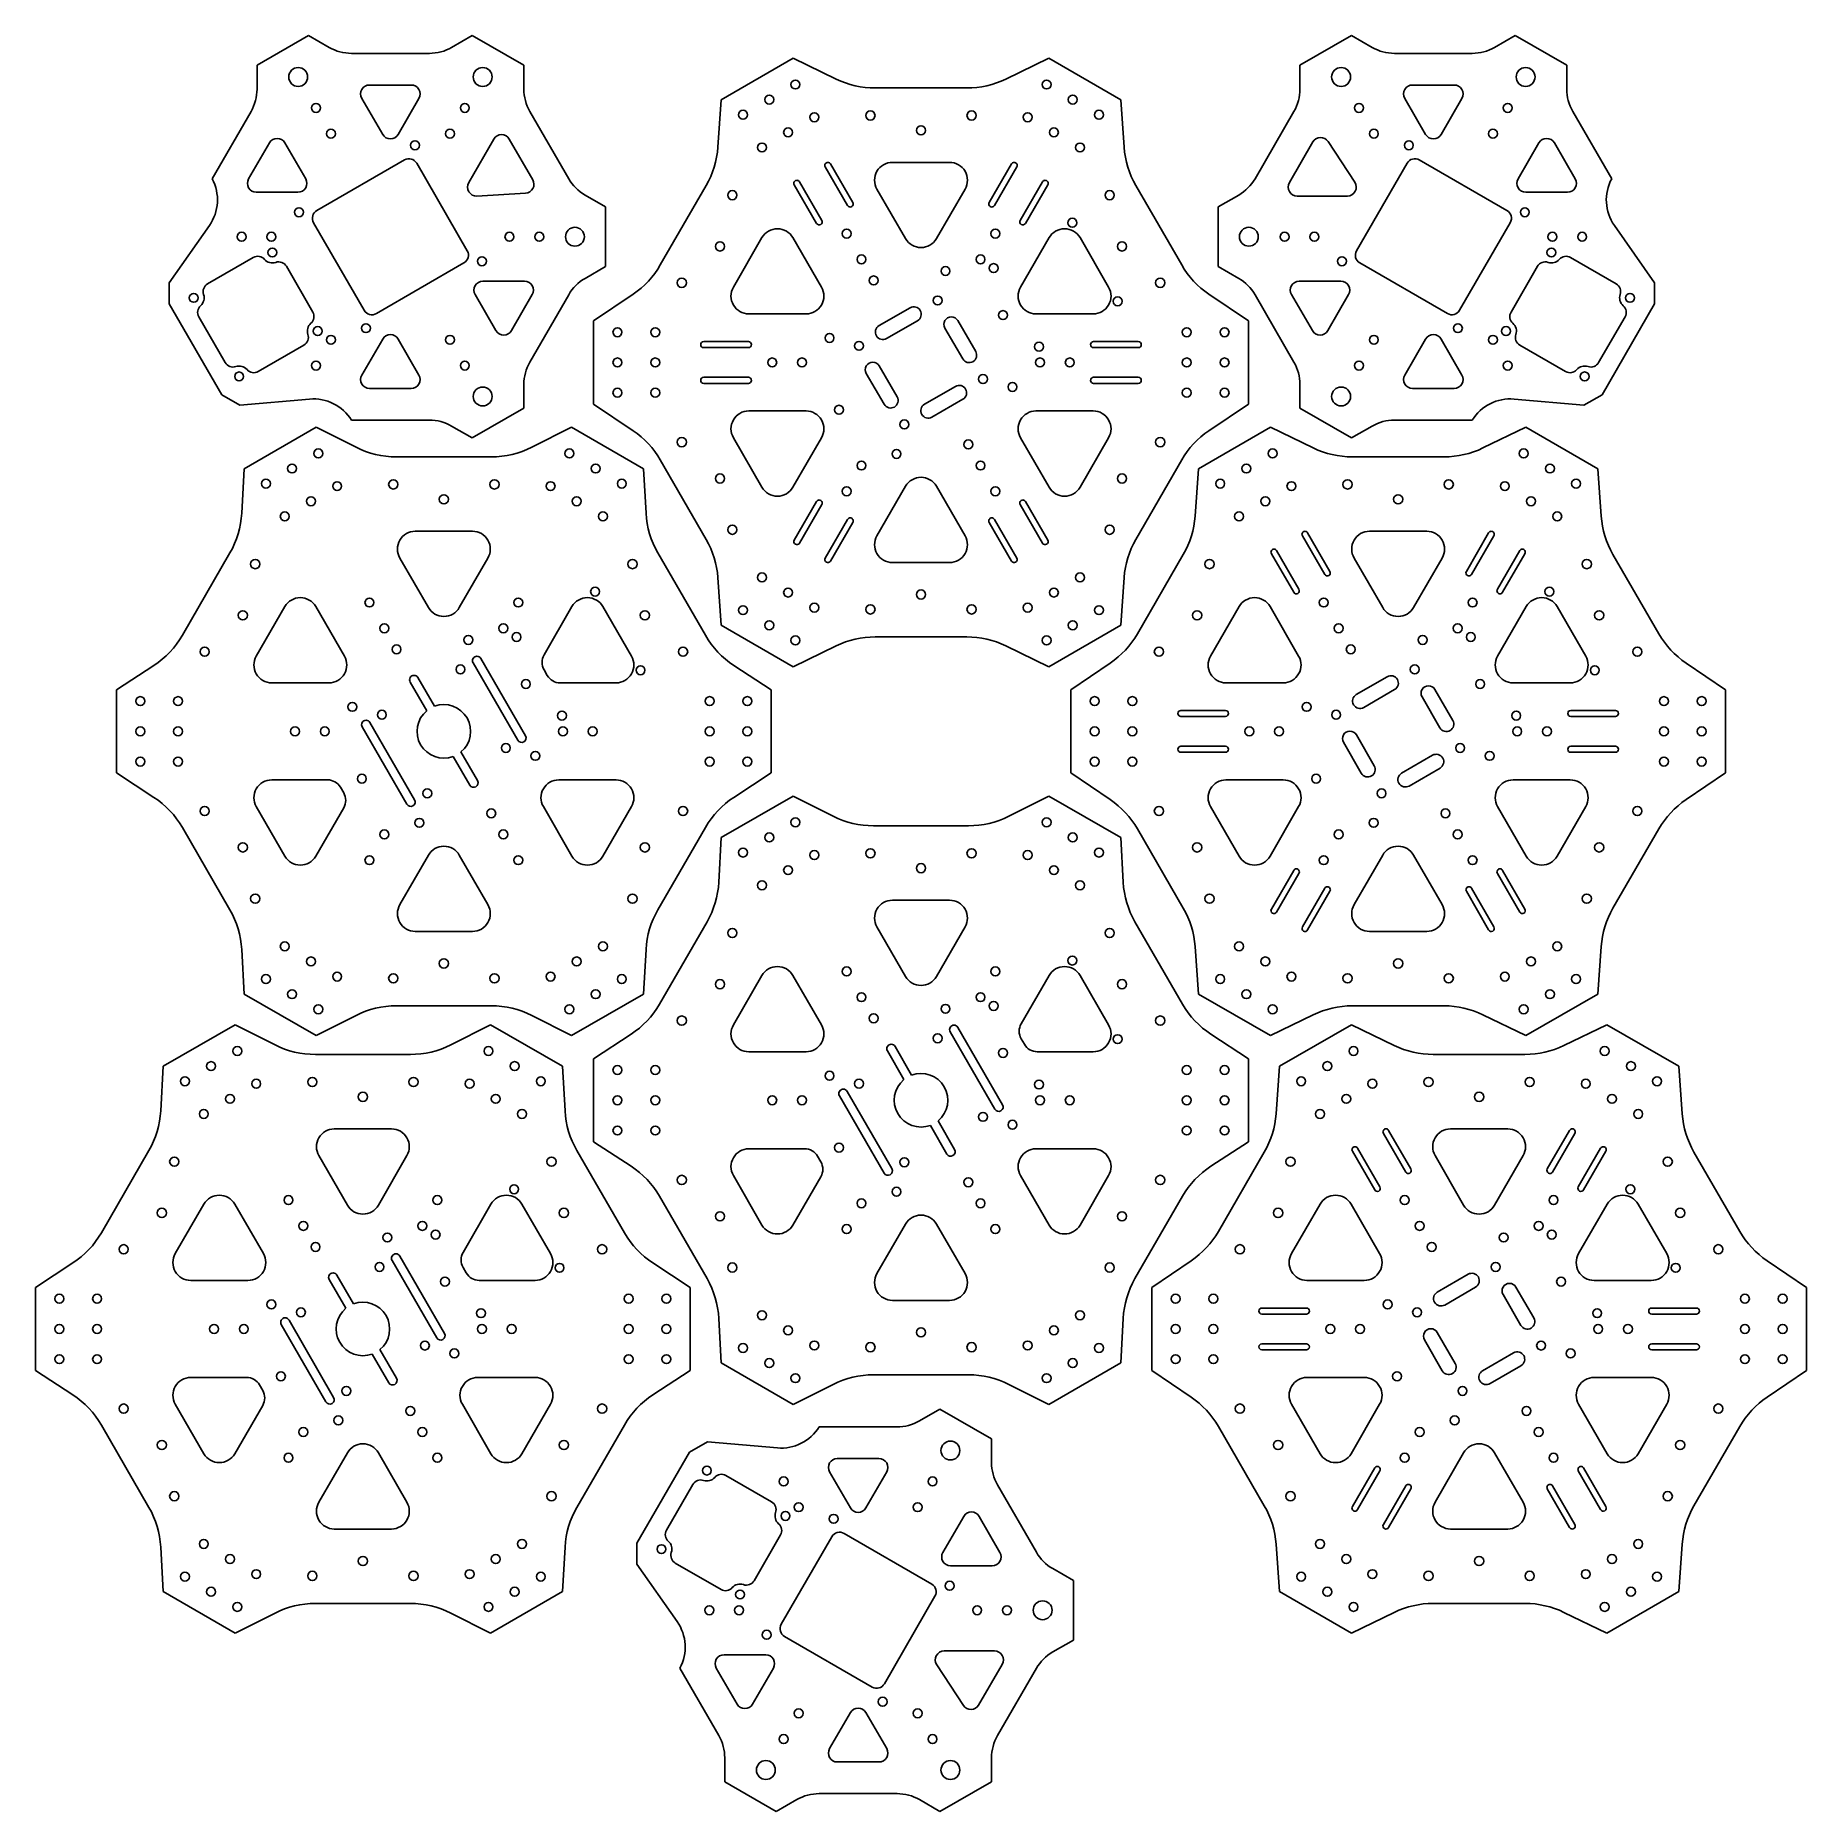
# Model space of a CAD drawing. Extents: x 8 to 603, y 6 to 603.
import ezdxf

# ---------------------------------------------------------------- set-up
doc = ezdxf.new("R2010")
doc.units = 0
doc.layers.add('1', color=7, linetype='CONTINUOUS')

msp = doc.modelspace()

# ---------------------------------------------------------------- linework, layer by layer
at = {"layer": '1', "color": 163, "linetype": 'CONTINUOUS'}
for p, q in [((99.917768, 603.25), (82.59726, 593.25)), ((99.917768, 603.25), (106.848637, 599.254621)), ((147.986899, 599.254621), (154.917768, 603.25)), ((172.238276, 593.25), (154.917768, 603.25)), ((450.376252, 603.25), (433.055744, 593.25)), ((450.376252, 603.25), (457.307121, 599.254621)), ((498.445383, 599.254621), (505.376252, 603.25)), ((522.69676, 593.25), (505.376252, 603.25)), ((114.339973, 597.25), (140.495563, 597.25)), ((464.798457, 597.25), (490.954047, 597.25)), ((82.591925, 585.250002), (82.59726, 593.25)), ((172.238276, 593.25), (172.24361, 585.250002)), ((238.607438, 581.645962), (262.804188, 595.615962)), ((277.197645, 588.62823), (262.804188, 595.615962)), ((348.607438, 595.615962), (334.213981, 588.62823)), ((348.607438, 595.615962), (372.804188, 581.645962)), ((433.05041, 585.250002), (433.055744, 593.25)), ((522.69676, 593.25), (522.702095, 585.250002)), ((134.417768, 586.618603), (120.417768, 586.618603)), ((321.111984, 585.615962), (290.299642, 585.615962)), ((470.876252, 586.618603), (484.876252, 586.618603)), ((117.819692, 582.118603), (124.819692, 569.994247)), ((130.015844, 569.994247), (137.015844, 582.118603)), ((238.607438, 581.645962), (237.462263, 565.686997)), ((373.949363, 565.686997), (372.804188, 581.645962)), ((475.278176, 569.994247), (468.278176, 582.118603)), ((487.474328, 582.118603), (480.474328, 569.994247)), ((67.504515, 555.108599), (80.58231, 577.760004)), ((174.253226, 577.760004), (187.331021, 555.108599)), ((417.962999, 555.108599), (431.040794, 577.760004)), ((524.71171, 577.760004), (537.789505, 555.108599)), ((79.750472, 555.056425), (86.750472, 567.180781)), ((91.946625, 567.180781), (98.946625, 555.056425)), ((153.723849, 553.806427), (162.167221, 568.430777)), ((167.363376, 568.430781), (175.252668, 554.766125)), ((429.487269, 553.806425), (437.376562, 567.471081)), ((442.480255, 567.620895), (451.477709, 553.956245)), ((513.347395, 567.180781), (506.347395, 555.056425)), ((525.543548, 555.056425), (518.543548, 567.180781)), ((132.1402, 561.439111), (102.695336, 544.439111)), ((502.598684, 544.439111), (473.15382, 561.439111)), ((153.238276, 530.896171), (136.238276, 560.341035)), ((281.02794, 546.111498), (273.52794, 559.101879)), ((275.287704, 560.117879), (282.787704, 547.127498)), ((296.098118, 560.615962), (315.313508, 560.615962)), ((328.623922, 547.127498), (336.123922, 560.117879)), ((337.883686, 559.101879), (330.383686, 546.111498)), ((469.055744, 560.341035), (452.055744, 530.896171)), ((96.348548, 550.556425), (82.348548, 550.556425)), ((172.830565, 550.27129), (156.497904, 549.311591)), ((192.812742, 549.623222), (199.738276, 545.618603)), ((233.519965, 552.8342), (218.113794, 526.14993)), ((270.607922, 540.095498), (263.107922, 553.085879)), ((264.867686, 554.101879), (272.367686, 541.111498)), ((300.509661, 534.974946), (290.901965, 551.615962)), ((320.509661, 551.615962), (310.901965, 534.974946)), ((339.04394, 541.111498), (346.54394, 554.101879)), ((348.303704, 553.085879), (340.803704, 540.095498)), ((393.297832, 526.14993), (377.891661, 552.8342)), ((405.555744, 545.618603), (412.481279, 549.623222)), ((448.972094, 549.306425), (432.085349, 549.306425)), ((508.945472, 550.556425), (522.945472, 550.556425)), ((199.738276, 525.618603), (199.738276, 545.618603)), ((405.555744, 545.618603), (405.555744, 525.618603)), ((66.593648, 539.395738), (53.09726, 520.093517)), ((101.59726, 540.341035), (118.59726, 510.896171)), ((486.69676, 510.896171), (503.69676, 540.341035)), ((538.700372, 539.395738), (552.19676, 520.093517)), ((242.663667, 518.671557), (252.271362, 535.312573)), ((262.663667, 535.312573), (272.271362, 518.671557)), ((339.140264, 518.671557), (348.747959, 535.312573)), ((359.140264, 535.312573), (368.747959, 518.671557)), ((81.350733, 528.651697), (65.985148, 519.780372)), ((101.326035, 510.31081), (92.45471, 525.676395)), ((122.695336, 509.798095), (152.1402, 526.798095)), ((199.738276, 525.618603), (192.812742, 521.613984)), ((412.481279, 521.613984), (405.555744, 525.618603)), ((453.15382, 526.798095), (482.598684, 509.798095)), ((512.83931, 525.676395), (503.967985, 510.31081)), ((539.308872, 519.780372), (523.943287, 528.651697)), ((53.09726, 520.093517), (53.09726, 513.082704)), ((158.486987, 520.680781), (172.486987, 520.680781)), ((446.807033, 520.680781), (432.807033, 520.680781)), ((552.19676, 513.082704), (552.19676, 520.093517)), ((162.888911, 504.056425), (155.888911, 516.180781)), ((175.085063, 516.180781), (168.085063, 504.056425)), ((187.331021, 516.128607), (174.253226, 493.477202)), ((208.954095, 516.309401), (195.705813, 507.338168)), ((415.705813, 507.338168), (402.457531, 516.309401)), ((431.040794, 493.477202), (417.962999, 516.128607)), ((430.208957, 516.180781), (437.208957, 504.056425)), ((442.405109, 504.056425), (449.405109, 516.180781)), ((53.09726, 513.082704), (70.740853, 482.523104)), ((71.881171, 493.31081), (63.009846, 508.676395)), ((267.07521, 509.671557), (247.85982, 509.671557)), ((291.634661, 505.740119), (302.026965, 511.740119)), ((304.526965, 507.409992), (294.134661, 501.409992)), ((318.077764, 507.43932), (324.077764, 497.047015)), ((363.551806, 509.671557), (344.336416, 509.671557)), ((542.284174, 508.676395), (533.412849, 493.31081)), ((534.553167, 482.523104), (552.19676, 513.082704)), ((195.705813, 479.398168), (195.705813, 507.338168)), ((319.747637, 494.547015), (313.747637, 504.93932)), ((415.705813, 507.338168), (415.705813, 479.398168)), ((82.985148, 490.335509), (98.350733, 499.206833)), ((124.819692, 501.242958), (117.819692, 489.118603)), ((137.015844, 489.118603), (130.015844, 501.242958)), ((232.689813, 500.400168), (247.689813, 500.400168)), ((247.689813, 498.368168), (232.689813, 498.368168)), ((363.721813, 500.400168), (378.721813, 500.400168)), ((378.721813, 498.368168), (363.721813, 498.368168)), ((468.278176, 489.118603), (475.278176, 501.242958)), ((480.474328, 501.242958), (487.474328, 489.118603)), ((506.943287, 499.206833), (522.308872, 490.335509)), ((293.333862, 479.297015), (287.333862, 489.68932)), ((291.663989, 492.18932), (297.663989, 481.797015)), ((120.417768, 484.618603), (134.417768, 484.618603)), ((172.24361, 485.987204), (172.238276, 477.987206)), ((232.689813, 488.368168), (247.689813, 488.368168)), ((247.689813, 486.336168), (232.689813, 486.336168)), ((306.884661, 479.326344), (317.276965, 485.326344)), ((363.721813, 488.368168), (378.721813, 488.368168)), ((378.721813, 486.336168), (363.721813, 486.336168)), ((433.055744, 477.987206), (433.05041, 485.987204)), ((484.876252, 484.618603), (470.876252, 484.618603)), ((70.740853, 482.523104), (76.812395, 479.017698)), ((100.276803, 481.054802), (76.812395, 479.017698)), ((154.917768, 467.987206), (172.238276, 477.987206)), ((195.705813, 479.398168), (208.954095, 470.426934)), ((319.776965, 480.996217), (309.384661, 474.996217)), ((402.457531, 470.426934), (415.705813, 479.398168)), ((433.055744, 477.987206), (450.376252, 467.987206)), ((505.017217, 481.054802), (528.481625, 479.017698)), ((528.481625, 479.017698), (534.553167, 482.523104)), ((78.27389, 457.657206), (102.47064, 471.627206)), ((115.855805, 464.856876), (102.47064, 471.627206)), ((140.495563, 473.987206), (114.339973, 473.987206)), ((154.917768, 467.987206), (147.986899, 471.982585)), ((188.27389, 471.627206), (174.888725, 464.856876)), ((188.27389, 471.627206), (212.47064, 457.657206)), ((247.85982, 477.064779), (267.07521, 477.064779)), ((344.336416, 477.064779), (363.551806, 477.064779)), ((398.940986, 457.657206), (423.137736, 471.627206)), ((437.531193, 464.639474), (423.137736, 471.627206)), ((457.307121, 471.982585), (450.376252, 467.987206)), ((490.954047, 473.987206), (464.798457, 473.987206)), ((508.940986, 471.627206), (494.547529, 464.639474)), ((508.940986, 471.627206), (533.137736, 457.657206)), ((252.271362, 451.423763), (242.663667, 468.064779)), ((272.271362, 468.064779), (262.663667, 451.423763)), ((348.747959, 451.423763), (339.140264, 468.064779)), ((368.747959, 468.064779), (359.140264, 451.423763)), ((161.348066, 461.627206), (129.396464, 461.627206)), ((218.113794, 460.586406), (233.519965, 433.902135)), ((377.891661, 433.902135), (393.297832, 460.586406)), ((481.445532, 461.627206), (450.63319, 461.627206)), ((78.27389, 457.657206), (77.444585, 442.680148)), ((213.299945, 442.680148), (212.47064, 457.657206)), ((398.940986, 457.657206), (397.795811, 441.69824)), ((534.282911, 441.69824), (533.137736, 457.657206)), ((290.901965, 435.120373), (300.509661, 451.76139)), ((310.901965, 451.76139), (320.509661, 435.120373)), ((263.107922, 433.650457), (270.607922, 446.640838)), ((272.367686, 445.624838), (264.867686, 432.634457)), ((346.54394, 432.634457), (339.04394, 445.624838)), ((340.803704, 446.640838), (348.303704, 433.650457)), ((135.76457, 436.627206), (154.97996, 436.627206)), ((273.52794, 427.634457), (281.02794, 440.624838)), ((282.787704, 439.608838), (275.287704, 426.618457)), ((336.123922, 426.618457), (328.623922, 439.608838)), ((330.383686, 440.624838), (337.883686, 427.634457)), ((435.621252, 436.129122), (443.121252, 423.138741)), ((456.431666, 436.627206), (475.647056, 436.627206)), ((488.95747, 423.138741), (496.45747, 436.129122)), ((425.201234, 430.113122), (432.701234, 417.122741)), ((441.361488, 422.122741), (433.861488, 435.113122)), ((498.217234, 435.113122), (490.717234, 422.122741)), ((499.377488, 417.122741), (506.877488, 430.113122)), ((73.471232, 429.338758), (57.495431, 401.667859)), ((140.176113, 410.986189), (130.568418, 427.627206)), ((160.176113, 427.627206), (150.568418, 410.986189)), ((233.249099, 401.667859), (217.273298, 429.338758)), ((315.313508, 426.120373), (296.098118, 426.120373)), ((393.853513, 428.845444), (378.447342, 402.161173)), ((430.94147, 416.106741), (423.44147, 429.097122)), ((460.843208, 410.986189), (451.235513, 427.627206)), ((480.843208, 427.627206), (471.235513, 410.986189)), ((508.637252, 429.097122), (501.137252, 416.106741)), ((553.63138, 402.161173), (538.225209, 428.845444)), ((237.462263, 421.049339), (238.607438, 405.090373)), ((372.804188, 405.090373), (373.949363, 421.049339)), ((82.330119, 394.6828), (91.937814, 411.323816)), ((102.330119, 411.323816), (111.937814, 394.6828)), ((179.033742, 395.076022), (188.414411, 411.323816)), ((198.806716, 411.323816), (208.414411, 394.6828)), ((402.997215, 394.6828), (412.60491, 411.323816)), ((422.997215, 411.323816), (432.60491, 394.6828)), ((499.473812, 394.6828), (509.081507, 411.323816)), ((519.473812, 411.323816), (529.081507, 394.6828)), ((262.804188, 391.120373), (238.607438, 405.090373)), ((290.299642, 401.120373), (321.111984, 401.120373)), ((372.804188, 405.090373), (348.607438, 391.120373)), ((262.804188, 391.120373), (277.197645, 398.108105)), ((334.213981, 398.108105), (348.607438, 391.120373)), ((47.928125, 391.556139), (35.372265, 383.349411)), ((170.192773, 366.38903), (155.192773, 392.369792)), ((157.790849, 393.869792), (172.790849, 367.88903)), ((179.033742, 390.076022), (180.126795, 388.1828)), ((255.372265, 383.349411), (242.816405, 391.556139)), ((369.287643, 392.320645), (356.039361, 383.349411)), ((576.039361, 383.349411), (562.791079, 392.320645)), ((35.372265, 355.409411), (35.372265, 383.349411)), ((106.741662, 385.6828), (87.526272, 385.6828)), ((139.636167, 376.314624), (134.073227, 385.949919)), ((136.671303, 387.449919), (142.234243, 377.814624)), ((203.218259, 385.6828), (184.456922, 385.6828)), ((255.372265, 383.349411), (255.372265, 355.409411)), ((356.039361, 355.409411), (356.039361, 383.349411)), ((427.408758, 385.6828), (408.193367, 385.6828)), ((451.968208, 381.751362), (462.360513, 387.751362)), ((464.860513, 383.421235), (454.468208, 377.421235)), ((478.411312, 383.450564), (484.411312, 373.058259)), ((523.885354, 385.6828), (504.669964, 385.6828)), ((576.039361, 383.349411), (576.039361, 355.409411)), ((393.023361, 376.411411), (408.023361, 376.411411)), ((480.081185, 370.558259), (474.081185, 380.950564)), ((524.055361, 376.411411), (539.055361, 376.411411)), ((132.953681, 344.88903), (117.953681, 370.869792)), ((120.551757, 372.369792), (135.551757, 346.38903)), ((408.023361, 374.379411), (393.023361, 374.379411)), ((539.055361, 374.379411), (524.055361, 374.379411)), ((393.023361, 364.379411), (408.023361, 364.379411)), ((453.66741, 355.308259), (447.66741, 365.700564)), ((451.997537, 368.200564), (457.997537, 357.808259)), ((524.055361, 364.379411), (539.055361, 364.379411)), ((154.073227, 351.308903), (148.510287, 360.944198)), ((151.108363, 362.444198), (156.671303, 352.808903)), ((408.023361, 362.347411), (393.023361, 362.347411)), ((467.218208, 355.337587), (477.610513, 361.337587)), ((539.055361, 362.347411), (524.055361, 362.347411)), ((35.372265, 355.409411), (47.928125, 347.202683)), ((87.526272, 353.076022), (106.287609, 353.076022)), ((184.002868, 353.076022), (203.218259, 353.076022)), ((242.816405, 347.202683), (255.372265, 355.409411)), ((356.039361, 355.409411), (369.287643, 346.438178)), ((408.193367, 353.076022), (427.408758, 353.076022)), ((480.110513, 357.00746), (469.718208, 351.00746)), ((504.669964, 353.076022), (523.885354, 353.076022)), ((562.791079, 346.438178), (576.039361, 355.409411)), ((110.617736, 350.576022), (111.710788, 348.6828)), ((238.607438, 333.668449), (262.804188, 347.638449)), ((276.189353, 340.868119), (262.804188, 347.638449)), ((348.607438, 347.638449), (335.222273, 340.868119)), ((348.607438, 347.638449), (372.804188, 333.668449)), ((91.937814, 327.435006), (82.330119, 344.076022)), ((111.710788, 343.6828), (102.330119, 327.435006)), ((188.414411, 327.435006), (178.806716, 344.076022)), ((208.414411, 344.076022), (198.806716, 327.435006)), ((412.60491, 327.435006), (402.997215, 344.076022)), ((432.60491, 344.076022), (422.997215, 327.435006)), ((509.081507, 327.435006), (499.473812, 344.076022)), ((529.081507, 344.076022), (519.473812, 327.435006)), ((57.495431, 337.090964), (73.471232, 309.420064)), ((217.273298, 309.420064), (233.249099, 337.090964)), ((321.681614, 337.638449), (289.730012, 337.638449)), ((378.447342, 336.597649), (393.853513, 309.913379)), ((538.225209, 309.913379), (553.63138, 336.597649)), ((238.607438, 333.668449), (237.778133, 318.691391)), ((373.633493, 318.691391), (372.804188, 333.668449)), ((130.568418, 311.131617), (140.176113, 327.772633)), ((150.568418, 327.772633), (160.176113, 311.131617)), ((423.44147, 309.6617), (430.94147, 322.652081)), ((451.235513, 311.131617), (460.843208, 327.772633)), ((471.235513, 327.772633), (480.843208, 311.131617)), ((501.137252, 322.652081), (508.637252, 309.6617)), ((432.701234, 321.636081), (425.201234, 308.6457)), ((433.861488, 303.6457), (441.361488, 316.636081)), ((490.717234, 316.636081), (498.217234, 303.6457)), ((506.877488, 308.6457), (499.377488, 321.636081)), ((296.098118, 312.638449), (315.313508, 312.638449)), ((443.121252, 315.620081), (435.621252, 302.6297)), ((496.45747, 302.6297), (488.95747, 315.620081)), ((233.80478, 305.350001), (217.828979, 277.679102)), ((393.582647, 277.679102), (377.606846, 305.350001)), ((154.97996, 302.131617), (135.76457, 302.131617)), ((300.509661, 286.997433), (290.901965, 303.638449)), ((320.509661, 303.638449), (310.901965, 286.997433)), ((475.647056, 302.131617), (456.431666, 302.131617)), ((77.444585, 296.078674), (78.27389, 281.101617)), ((212.47064, 281.101617), (213.299945, 296.078674)), ((397.795811, 297.060582), (398.940986, 281.101617)), ((533.137736, 281.101617), (534.282911, 297.060582)), ((242.663667, 270.694044), (252.271362, 287.33506)), ((262.663667, 287.33506), (272.271362, 270.694044)), ((339.36729, 271.087265), (348.747959, 287.33506)), ((359.140264, 287.33506), (368.747959, 270.694044)), ((102.47064, 267.131617), (78.27389, 281.101617)), ((212.47064, 281.101617), (188.27389, 267.131617)), ((423.137736, 267.131617), (398.940986, 281.101617)), ((533.137736, 281.101617), (508.940986, 267.131617)), ((129.396464, 277.131617), (161.348066, 277.131617)), ((450.63319, 277.131617), (481.445532, 277.131617)), ((51.063251, 256.809902), (75.260001, 270.779902)), ((88.645166, 264.009572), (75.260001, 270.779902)), ((102.47064, 267.131617), (115.855805, 273.901946)), ((161.063251, 270.779902), (147.678086, 264.009572)), ((161.063251, 270.779902), (185.260001, 256.809902)), ((174.888725, 273.901946), (188.27389, 267.131617)), ((318.124397, 269.881036), (333.124397, 243.900273)), ((423.137736, 267.131617), (437.531193, 274.119349)), ((426.151625, 256.809902), (450.348375, 270.779902)), ((464.741832, 263.79217), (450.348375, 270.779902)), ((494.547529, 274.119349), (508.940986, 267.131617)), ((536.151625, 270.779902), (521.758168, 263.79217)), ((536.151625, 270.779902), (560.348375, 256.809902)), ((208.261673, 267.567382), (195.705813, 259.360655)), ((297.004851, 263.461163), (302.567791, 253.825868)), ((330.526321, 242.400273), (315.526321, 268.381036)), ((339.36729, 266.087265), (340.460342, 264.194044)), ((415.705813, 259.360655), (403.149953, 267.567382)), ((51.063251, 256.809902), (50.233946, 241.832844)), ((134.137427, 260.779902), (102.185825, 260.779902)), ((186.089306, 241.832844), (185.260001, 256.809902)), ((195.705813, 231.420655), (195.705813, 259.360655)), ((267.07521, 261.694044), (247.85982, 261.694044)), ((299.969715, 252.325868), (294.406775, 261.961163)), ((363.551806, 261.694044), (344.790469, 261.694044)), ((415.705813, 259.360655), (415.705813, 231.420655)), ((426.151625, 256.809902), (425.00645, 240.850936)), ((508.656171, 260.779902), (477.843829, 260.779902)), ((561.49355, 240.850936), (560.348375, 256.809902)), ((293.287229, 220.900273), (278.287229, 246.881036)), ((280.885305, 248.381036), (295.885305, 222.400273)), ((108.553931, 235.779902), (127.769321, 235.779902)), ((314.406775, 227.320146), (308.843835, 236.955441)), ((311.441911, 238.455441), (317.004851, 228.820146)), ((468.572127, 221.275437), (461.072127, 234.265818)), ((462.831891, 235.281818), (470.331891, 222.291437)), ((483.642305, 235.779902), (502.857695, 235.779902)), ((516.168109, 222.291437), (523.668109, 235.281818)), ((525.427873, 234.265818), (517.927873, 221.275437)), ((46.260593, 228.491454), (30.284792, 200.820555)), ((206.03846, 200.820555), (190.062659, 228.491454)), ((195.705813, 231.420655), (208.261673, 223.213927)), ((247.85982, 229.087265), (266.621156, 229.087265)), ((344.336416, 229.087265), (363.551806, 229.087265)), ((403.149953, 223.213927), (415.705813, 231.420655)), ((421.064152, 227.99814), (405.657981, 201.313869)), ((458.152109, 215.259437), (450.652109, 228.249818)), ((452.411873, 229.265818), (459.911873, 216.275437)), ((526.588127, 216.275437), (534.088127, 229.265818)), ((535.847891, 228.249818), (528.347891, 215.259437)), ((580.842019, 201.313869), (565.435848, 227.99814)), ((112.965474, 210.138886), (103.357778, 226.779902)), ((132.965474, 226.779902), (123.357778, 210.138886)), ((270.951284, 226.587265), (272.044336, 224.694044)), ((488.053848, 210.138886), (478.446152, 226.779902)), ((508.053848, 226.779902), (498.446152, 210.138886)), ((252.271362, 203.446249), (242.663667, 220.087265)), ((272.044336, 219.694044), (262.663667, 203.446249)), ((348.747959, 203.446249), (339.140264, 220.087265)), ((368.747959, 220.087265), (359.140264, 203.446249)), ((55.11948, 193.835496), (64.727175, 210.476513)), ((75.11948, 210.476513), (84.727175, 193.835496)), ((151.823103, 194.228718), (161.203772, 210.476513)), ((171.596077, 210.476513), (181.203772, 193.835496)), ((217.828979, 213.102207), (233.80478, 185.431308)), ((377.606846, 185.431308), (393.582647, 213.102207)), ((430.207854, 193.835496), (439.815549, 210.476513)), ((450.207854, 210.476513), (459.815549, 193.835496)), ((526.684451, 193.835496), (536.292146, 210.476513)), ((546.684451, 210.476513), (556.292146, 193.835496)), ((290.901965, 187.14286), (300.509661, 203.783876)), ((310.901965, 203.783876), (320.509661, 187.14286)), ((142.982134, 165.541726), (127.982134, 191.522488)), ((130.58021, 193.022488), (145.58021, 167.041726)), ((396.498282, 191.473341), (383.25, 182.502107)), ((603.25, 182.502107), (590.001718, 191.473341)), ((20.717486, 190.708835), (8.161626, 182.502107)), ((112.425528, 175.46732), (106.862588, 185.102615)), ((109.460664, 186.602615), (115.023604, 176.96732)), ((151.823103, 189.228718), (152.916155, 187.335496)), ((228.161626, 182.502107), (215.605766, 190.708835)), ((479.178848, 180.904058), (489.571152, 186.904058)), ((8.161626, 154.562107), (8.161626, 182.502107)), ((79.531023, 184.835496), (60.315633, 184.835496)), ((176.007619, 184.835496), (157.246282, 184.835496)), ((228.161626, 182.502107), (228.161626, 154.562107)), ((383.25, 154.562107), (383.25, 182.502107)), ((454.619397, 184.835496), (435.404007, 184.835496)), ((492.071152, 182.573931), (481.678848, 176.573931)), ((507.291824, 169.710955), (501.291824, 180.10326)), ((505.621951, 182.60326), (511.621951, 172.210955)), ((551.095993, 184.835496), (531.880603, 184.835496)), ((603.25, 182.502107), (603.25, 154.562107)), ((315.313508, 178.14286), (296.098118, 178.14286)), ((420.234, 175.564107), (435.234, 175.564107)), ((435.234, 173.532107), (420.234, 173.532107)), ((551.266, 175.564107), (566.266, 175.564107)), ((566.266, 173.532107), (551.266, 173.532107)), ((105.743042, 144.041726), (90.743042, 170.022488)), ((93.341118, 171.522488), (108.341118, 145.541726)), ((237.778133, 172.089918), (238.607438, 157.11286)), ((372.804188, 157.11286), (373.633493, 172.089918)), ((479.208176, 167.35326), (485.208176, 156.960955)), ((123.897724, 161.596894), (129.460664, 151.961599)), ((420.234, 163.532107), (435.234, 163.532107)), ((435.234, 161.500107), (420.234, 161.500107)), ((480.878049, 154.460955), (474.878049, 164.85326)), ((551.266, 163.532107), (566.266, 163.532107)), ((566.266, 161.500107), (551.266, 161.500107)), ((126.862588, 150.461599), (121.299648, 160.096894)), ((262.804188, 143.14286), (238.607438, 157.11286)), ((372.804188, 157.11286), (348.607438, 143.14286)), ((494.428848, 154.490283), (504.821152, 160.490283)), ((507.321152, 156.160156), (496.928848, 150.160156)), ((8.161626, 154.562107), (20.717486, 146.355379)), ((60.315633, 152.228718), (79.076969, 152.228718)), ((83.407096, 149.728718), (84.500149, 147.835496)), ((156.792229, 152.228718), (176.007619, 152.228718)), ((215.605766, 146.355379), (228.161626, 154.562107)), ((262.804188, 143.14286), (276.189353, 149.91319)), ((289.730012, 153.14286), (321.681614, 153.14286)), ((335.222273, 149.91319), (348.607438, 143.14286)), ((383.25, 154.562107), (396.498282, 145.590874)), ((435.404007, 152.228718), (454.619397, 152.228718)), ((531.880603, 152.228718), (551.095993, 152.228718)), ((590.001718, 145.590874), (603.25, 154.562107)), ((64.727175, 126.587702), (55.11948, 143.228718)), ((84.500149, 142.835496), (75.11948, 126.587702)), ((161.203772, 126.587702), (151.596077, 143.228718)), ((181.203772, 143.228718), (171.596077, 126.587702)), ((305.150395, 137.617415), (312.081264, 141.612794)), ((329.401772, 131.612794), (312.081264, 141.612794)), ((439.815549, 126.587702), (430.207854, 143.228718)), ((459.815549, 143.228718), (450.207854, 126.587702)), ((536.292146, 126.587702), (526.684451, 143.228718)), ((556.292146, 143.228718), (546.684451, 126.587702)), ((30.284792, 136.24366), (46.260593, 108.57276)), ((190.062659, 108.57276), (206.03846, 136.24366)), ((271.503469, 135.612794), (297.659059, 135.612794)), ((329.401772, 131.612794), (329.407107, 123.612796)), ((405.657981, 135.750345), (421.064152, 109.066075)), ((565.435848, 109.066075), (580.842019, 135.750345)), ((103.357778, 110.284313), (112.965474, 126.925329)), ((123.357778, 126.925329), (132.965474, 110.284313)), ((227.90435, 127.076896), (210.260756, 96.517296)), ((233.975891, 130.582302), (227.90435, 127.076896)), ((257.4403, 128.545198), (233.975891, 130.582302)), ((478.446152, 110.284313), (488.053848, 126.925329)), ((498.446152, 126.925329), (508.053848, 110.284313)), ((281.983188, 108.357042), (274.983188, 120.481397)), ((277.581264, 124.981397), (291.581264, 124.981397)), ((294.17934, 120.481397), (287.17934, 108.357042)), ((450.652109, 108.814396), (458.152109, 121.804777)), ((459.911873, 120.788777), (452.411873, 107.798396)), ((534.088127, 107.798396), (526.588127, 120.788777)), ((528.347891, 121.804777), (535.847891, 108.814396)), ((220.173343, 100.923605), (229.044667, 116.28919)), ((255.514229, 110.393167), (240.148644, 119.264491)), ((331.416722, 116.122798), (344.494517, 93.471393)), ((461.072127, 102.798396), (468.572127, 115.788777)), ((470.331891, 114.772777), (462.831891, 101.782396)), ((523.668109, 101.782396), (516.168109, 114.772777)), ((517.927873, 115.788777), (525.427873, 102.798396)), ((320.052407, 105.543575), (313.052407, 93.419219)), ((332.24856, 93.419219), (325.24856, 105.543575)), ((127.769321, 101.284313), (108.553931, 101.284313)), ((210.260756, 96.517296), (210.260756, 89.506483)), ((249.618206, 83.923605), (258.489531, 99.28919)), ((275.760756, 98.703829), (258.760756, 69.258965)), ((309.303696, 82.801905), (279.858832, 99.801905)), ((425.00645, 96.213278), (426.151625, 80.254313)), ((502.857695, 101.284313), (483.642305, 101.284313)), ((560.348375, 80.254313), (561.49355, 96.213278)), ((50.233946, 95.23137), (51.063251, 80.254313)), ((185.260001, 80.254313), (186.089306, 95.23137)), ((223.148644, 89.819628), (238.514229, 80.948303)), ((223.757144, 70.204262), (210.260756, 89.506483)), ((315.650484, 88.919219), (329.650484, 88.919219)), ((349.976238, 87.986016), (356.901772, 83.981397)), ((356.901772, 63.981397), (356.901772, 83.981397)), ((75.260001, 66.284313), (51.063251, 80.254313)), ((185.260001, 80.254313), (161.063251, 66.284313)), ((293.401772, 49.258965), (310.401772, 78.703829)), ((450.348375, 66.284313), (426.151625, 80.254313)), ((560.348375, 80.254313), (536.151625, 66.284313)), ((75.260001, 66.284313), (88.645166, 73.054642)), ((102.185825, 76.284313), (134.137427, 76.284313)), ((147.678086, 73.054642), (161.063251, 66.284313)), ((450.348375, 66.284313), (464.741832, 73.272045)), ((477.843829, 76.284313), (508.656171, 76.284313)), ((521.758168, 73.272045), (536.151625, 66.284313)), ((259.858832, 65.160889), (289.303696, 48.160889)), ((313.485423, 60.293575), (330.372167, 60.293575)), ((356.901772, 63.981397), (349.976238, 59.976778)), ((237.745806, 31.839996), (224.668011, 54.491401)), ((236.913969, 54.543575), (243.913969, 42.419219)), ((253.512045, 59.043575), (239.512045, 59.043575)), ((249.110121, 42.419219), (256.110121, 54.543575)), ((319.977262, 41.979105), (310.979807, 55.643755)), ((332.970248, 55.793575), (325.080955, 42.128919)), ((344.494517, 54.491401), (331.416722, 31.839996)), ((274.983188, 27.481397), (281.983188, 39.605753)), ((287.17934, 39.605753), (294.17934, 27.481397)), ((239.760756, 16.35), (239.755422, 24.349998)), ((329.407107, 24.349998), (329.401772, 16.35)), ((291.581264, 22.981397), (277.581264, 22.981397)), ((239.760756, 16.35), (257.081264, 6.35)), ((297.659059, 12.35), (271.503469, 12.35)), ((312.081264, 6.35), (329.401772, 16.35)), ((264.012133, 10.345379), (257.081264, 6.35)), ((312.081264, 6.35), (305.150395, 10.345379))]:
    msp.add_line(p, q, dxfattribs=at)
at = {"layer": '1', "color": 163, "linetype": 'CONTINUOUS', "extrusion": (0, 0, -1)}
for centre, radius in [((-96.417768, 589.312178), 3.175), ((-158.417768, 589.312178), 3.175), ((-446.876252, 589.312178), 3.175), ((-263.504631, 586.782759), 1.5), ((-347.906995, 586.782759), 1.5), ((-254.705813, 581.702759), 1.5), ((-356.705813, 581.702759), 1.5), ((-245.906995, 576.622759), 1.5), ((-269.854631, 575.784236), 1.5), ((-288.705813, 576.368168), 1.55), ((-322.705813, 576.368168), 1.55), ((-341.556995, 575.784236), 1.5), ((-365.504631, 576.622759), 1.5), ((-252.256995, 565.624236), 1.5), ((-261.055813, 570.704236), 1.5), ((-305.705813, 571.368168), 1.55), ((-350.355813, 570.704236), 1.5), ((-359.154631, 565.624236), 1.5), ((-242.325704, 549.5906), 1.55), ((-369.085922, 549.5906), 1.55), ((-189.417768, 535.618603), 3.175), ((-280.705813, 536.669438), 1.5), ((-330.705813, 536.669438), 1.5), ((-356.537528, 540.325055), 1.5), ((-415.876252, 535.618603), 3.175), ((-238.155831, 532.368168), 1.55), ((-373.255794, 532.368168), 1.55), ((-285.705813, 528.009184), 1.5), ((-313.941385, 524.103739), 1.5), ((-325.705813, 528.009184), 1.5), ((-330.123753, 525.075055), 1.5), ((-225.325704, 520.145736), 1.55), ((-289.79591, 520.924927), 1.5), ((-386.085922, 520.145736), 1.55), ((-61.336053, 515.07549), 1.5), ((-311.2877, 514.200055), 1.5), ((-371.787528, 513.91128), 1.5), ((-543.957967, 515.07549), 1.5), ((-333.262573, 509.27807), 1.5), ((-203.705813, 503.528168), 1.5), ((-216.405813, 503.528168), 1.5), ((-274.970241, 501.603739), 1.5), ((-395.005813, 503.528168), 1.5), ((-407.705813, 503.528168), 1.5), ((-284.873926, 498.950055), 1.5), ((-345.373753, 498.66128), 1.5), ((-76.586053, 488.661715), 1.5), ((-203.705813, 493.368168), 1.5), ((-216.405813, 493.368168), 1.5), ((-255.705813, 493.368168), 1.5), ((-265.705813, 493.368168), 1.5), ((-345.705813, 493.368168), 1.5), ((-355.705813, 493.368168), 1.5), ((-395.005813, 493.368168), 1.5), ((-407.705813, 493.368168), 1.5), ((-528.707967, 488.661715), 1.5), ((-203.705813, 483.208168), 1.5), ((-216.405813, 483.208168), 1.5), ((-326.5377, 487.78628), 1.5), ((-336.441385, 485.132596), 1.5), ((-395.005813, 483.208168), 1.5), ((-407.705813, 483.208168), 1.5), ((-446.876252, 481.925028), 3.175), ((-278.149053, 477.458265), 1.5), ((-300.123926, 472.53628), 1.5), ((-225.325704, 466.5906), 1.55), ((-321.615716, 465.811408), 1.5), ((-386.085922, 466.5906), 1.55), ((-103.171083, 462.794002), 1.5), ((-187.573447, 462.794002), 1.5), ((-285.705813, 458.727152), 1.5), ((-297.470241, 462.632596), 1.5), ((-325.705813, 458.727152), 1.5), ((-423.838179, 462.794002), 1.5), ((-508.240543, 462.794002), 1.5), ((-85.573447, 452.634002), 1.5), ((-94.372265, 457.714002), 1.5), ((-128.372265, 452.379411), 1.55), ((-162.372265, 452.379411), 1.55), ((-196.372265, 457.714002), 1.5), ((-205.171083, 452.634002), 1.5), ((-238.155831, 454.368168), 1.55), ((-373.255794, 454.368168), 1.55), ((-406.240543, 452.634002), 1.5), ((-415.039361, 457.714002), 1.5), ((-449.039361, 452.379411), 1.55), ((-483.039361, 452.379411), 1.55), ((-517.039361, 457.714002), 1.5), ((-525.838179, 452.634002), 1.5), ((-100.722265, 446.71548), 1.5), ((-109.521083, 451.79548), 1.5), ((-145.372265, 447.379411), 1.55), ((-181.223447, 451.79548), 1.5), ((-190.022265, 446.71548), 1.5), ((-280.705813, 450.066898), 1.5), ((-330.705813, 450.066898), 1.5), ((-421.389361, 446.71548), 1.5), ((-430.188179, 451.79548), 1.5), ((-466.039361, 447.379411), 1.55), ((-501.890543, 451.79548), 1.5), ((-510.689361, 446.71548), 1.5), ((-91.923447, 441.63548), 1.5), ((-198.821083, 441.63548), 1.5), ((-412.590543, 441.63548), 1.5), ((-519.488179, 441.63548), 1.5), ((-242.325704, 437.145736), 1.55), ((-369.085922, 437.145736), 1.55), ((-81.992157, 425.601843), 1.55), ((-208.752374, 425.601843), 1.55), ((-402.659252, 425.601843), 1.55), ((-529.419469, 425.601843), 1.55), ((-196.20398, 416.336299), 1.5), ((-252.256995, 421.112099), 1.5), ((-359.154631, 421.112099), 1.5), ((-516.871076, 416.336299), 1.5), ((-120.372265, 412.680681), 1.5), ((-170.372265, 412.680681), 1.5), ((-261.055813, 416.032099), 1.5), ((-269.854631, 410.952099), 1.5), ((-288.705813, 410.368168), 1.55), ((-305.705813, 415.368168), 1.55), ((-322.705813, 410.368168), 1.55), ((-341.556995, 410.952099), 1.5), ((-350.355813, 416.032099), 1.5), ((-441.039361, 412.680681), 1.5), ((-491.039361, 412.680681), 1.5), ((-77.822284, 408.379411), 1.55), ((-212.922247, 408.379411), 1.55), ((-245.906995, 410.113577), 1.5), ((-254.705813, 405.033577), 1.5), ((-356.705813, 405.033577), 1.5), ((-365.504631, 410.113577), 1.5), ((-398.489379, 408.379411), 1.55), ((-533.589342, 408.379411), 1.55), ((-125.372265, 404.020427), 1.5), ((-153.607837, 400.114983), 1.5), ((-165.372265, 404.020427), 1.5), ((-169.790205, 401.086299), 1.5), ((-263.504631, 399.953577), 1.5), ((-347.906995, 399.953577), 1.5), ((-446.039361, 404.020427), 1.5), ((-474.274932, 400.114983), 1.5), ((-486.039361, 404.020427), 1.5), ((-490.457301, 401.086299), 1.5), ((-64.992157, 396.156979), 1.55), ((-129.462363, 396.936171), 1.5), ((-225.752374, 396.156979), 1.55), ((-385.659252, 396.156979), 1.55), ((-450.129458, 396.936171), 1.5), ((-546.419469, 396.156979), 1.55), ((-150.954152, 390.211299), 1.5), ((-211.45398, 389.922524), 1.5), ((-471.621248, 390.211299), 1.5), ((-532.121076, 389.922524), 1.5), ((-172.929025, 385.289314), 1.5), ((-493.596121, 385.289314), 1.5), ((-43.372265, 379.539411), 1.5), ((-56.072265, 379.539411), 1.5), ((-114.636694, 377.614983), 1.5), ((-124.540378, 374.961299), 1.5), ((-185.040205, 374.672524), 1.5), ((-234.672265, 379.539411), 1.5), ((-247.372265, 379.539411), 1.5), ((-364.039361, 379.539411), 1.5), ((-376.739361, 379.539411), 1.5), ((-435.303789, 377.614983), 1.5), ((-445.207473, 374.961299), 1.5), ((-505.707301, 374.672524), 1.5), ((-555.339361, 379.539411), 1.5), ((-568.039361, 379.539411), 1.5), ((-43.372265, 369.379411), 1.5), ((-56.072265, 369.379411), 1.5), ((-95.372265, 369.379411), 1.5), ((-105.372265, 369.379411), 1.5), ((-185.372265, 369.379411), 1.5), ((-195.372265, 369.379411), 1.5), ((-234.672265, 369.379411), 1.5), ((-247.372265, 369.379411), 1.5), ((-364.039361, 369.379411), 1.5), ((-376.739361, 369.379411), 1.5), ((-416.039361, 369.379411), 1.5), ((-426.039361, 369.379411), 1.5), ((-506.039361, 369.379411), 1.5), ((-516.039361, 369.379411), 1.5), ((-555.339361, 369.379411), 1.5), ((-568.039361, 369.379411), 1.5), ((-166.204152, 363.797524), 1.5), ((-486.871248, 363.797524), 1.5), ((-43.372265, 359.219411), 1.5), ((-56.072265, 359.219411), 1.5), ((-176.107837, 361.14384), 1.5), ((-234.672265, 359.219411), 1.5), ((-247.372265, 359.219411), 1.5), ((-364.039361, 359.219411), 1.5), ((-376.739361, 359.219411), 1.5), ((-496.774932, 361.14384), 1.5), ((-555.339361, 359.219411), 1.5), ((-568.039361, 359.219411), 1.5), ((-117.815505, 353.469509), 1.5), ((-438.482601, 353.469509), 1.5), ((-139.790378, 348.547524), 1.5), ((-460.457473, 348.547524), 1.5), ((-64.992157, 342.601843), 1.55), ((-161.282168, 341.822652), 1.5), ((-225.752374, 342.601843), 1.55), ((-263.504631, 338.805246), 1.5), ((-347.906995, 338.805246), 1.5), ((-385.659252, 342.601843), 1.55), ((-481.949263, 341.822652), 1.5), ((-546.419469, 342.601843), 1.55), ((-125.372265, 334.738395), 1.5), ((-137.136694, 338.64384), 1.5), ((-165.372265, 334.738395), 1.5), ((-254.705813, 333.725246), 1.5), ((-356.705813, 333.725246), 1.5), ((-446.039361, 334.738395), 1.5), ((-457.803789, 338.64384), 1.5), ((-486.039361, 334.738395), 1.5), ((-77.822284, 330.379411), 1.55), ((-212.922247, 330.379411), 1.55), ((-245.906995, 328.645246), 1.5), ((-269.854631, 327.806723), 1.5), ((-288.705813, 328.390655), 1.55), ((-322.705813, 328.390655), 1.55), ((-341.556995, 327.806723), 1.5), ((-365.504631, 328.645246), 1.5), ((-398.489379, 330.379411), 1.55), ((-533.589342, 330.379411), 1.55), ((-120.372265, 326.078141), 1.5), ((-170.372265, 326.078141), 1.5), ((-261.055813, 322.726723), 1.5), ((-305.705813, 323.390655), 1.55), ((-350.355813, 322.726723), 1.5), ((-441.039361, 326.078141), 1.5), ((-491.039361, 326.078141), 1.5), ((-252.256995, 317.646723), 1.5), ((-359.154631, 317.646723), 1.5), ((-81.992157, 313.156979), 1.55), ((-208.752374, 313.156979), 1.55), ((-402.659252, 313.156979), 1.55), ((-529.419469, 313.156979), 1.55), ((-91.923447, 297.123343), 1.5), ((-198.821083, 297.123343), 1.5), ((-242.325704, 301.613086), 1.55), ((-369.085922, 301.613086), 1.55), ((-412.590543, 297.123343), 1.5), ((-519.488179, 297.123343), 1.5), ((-100.722265, 292.043343), 1.5), ((-145.372265, 291.379411), 1.55), ((-190.022265, 292.043343), 1.5), ((-356.537528, 292.347542), 1.5), ((-421.389361, 292.043343), 1.5), ((-466.039361, 291.379411), 1.55), ((-510.689361, 292.043343), 1.5), ((-85.573447, 286.12482), 1.5), ((-109.521083, 286.963343), 1.5), ((-128.372265, 286.379411), 1.55), ((-162.372265, 286.379411), 1.55), ((-181.223447, 286.963343), 1.5), ((-205.171083, 286.12482), 1.5), ((-280.705813, 288.691925), 1.5), ((-330.705813, 288.691925), 1.5), ((-406.240543, 286.12482), 1.5), ((-430.188179, 286.963343), 1.5), ((-449.039361, 286.379411), 1.55), ((-483.039361, 286.379411), 1.55), ((-501.890543, 286.963343), 1.5), ((-525.838179, 286.12482), 1.5), ((-94.372265, 281.04482), 1.5), ((-196.372265, 281.04482), 1.5), ((-238.155831, 284.390655), 1.55), ((-285.705813, 280.031671), 1.5), ((-325.705813, 280.031671), 1.5), ((-373.255794, 284.390655), 1.55), ((-415.039361, 281.04482), 1.5), ((-517.039361, 281.04482), 1.5), ((-103.171083, 275.96482), 1.5), ((-187.573447, 275.96482), 1.5), ((-313.941385, 276.126226), 1.5), ((-330.123753, 277.097542), 1.5), ((-423.838179, 275.96482), 1.5), ((-508.240543, 275.96482), 1.5), ((-225.325704, 272.168223), 1.55), ((-289.79591, 272.947414), 1.5), ((-386.085922, 272.168223), 1.55), ((-75.960444, 261.946698), 1.5), ((-160.362808, 261.946698), 1.5), ((-311.2877, 266.222542), 1.5), ((-333.262573, 261.300557), 1.5), ((-371.787528, 265.933767), 1.5), ((-451.048818, 261.946698), 1.5), ((-535.451182, 261.946698), 1.5), ((-67.161626, 256.866698), 1.5), ((-169.161626, 256.866698), 1.5), ((-203.705813, 255.550655), 1.5), ((-216.405813, 255.550655), 1.5), ((-395.005813, 255.550655), 1.5), ((-407.705813, 255.550655), 1.5), ((-442.25, 256.866698), 1.5), ((-544.25, 256.866698), 1.5), ((-58.362808, 251.786698), 1.5), ((-82.310444, 250.948176), 1.5), ((-101.161626, 251.532107), 1.55), ((-135.161626, 251.532107), 1.55), ((-154.012808, 250.948176), 1.5), ((-177.960444, 251.786698), 1.5), ((-274.970241, 253.626226), 1.5), ((-284.873926, 250.972542), 1.5), ((-345.373753, 250.683767), 1.5), ((-433.451182, 251.786698), 1.5), ((-457.398818, 250.948176), 1.5), ((-476.25, 251.532107), 1.55), ((-510.25, 251.532107), 1.55), ((-529.101182, 250.948176), 1.5), ((-553.048818, 251.786698), 1.5), ((-73.511626, 245.868176), 1.5), ((-118.161626, 246.532107), 1.55), ((-162.811626, 245.868176), 1.5), ((-203.705813, 245.390655), 1.5), ((-216.405813, 245.390655), 1.5), ((-255.705813, 245.390655), 1.5), ((-265.705813, 245.390655), 1.5), ((-345.705813, 245.390655), 1.5), ((-355.705813, 245.390655), 1.5), ((-395.005813, 245.390655), 1.5), ((-407.705813, 245.390655), 1.5), ((-448.6, 245.868176), 1.5), ((-493.25, 246.532107), 1.55), ((-537.9, 245.868176), 1.5), ((-64.712808, 240.788176), 1.5), ((-171.610444, 240.788176), 1.5), ((-326.5377, 239.808767), 1.5), ((-439.801182, 240.788176), 1.5), ((-546.698818, 240.788176), 1.5), ((-203.705813, 235.230655), 1.5), ((-216.405813, 235.230655), 1.5), ((-336.441385, 237.155083), 1.5), ((-395.005813, 235.230655), 1.5), ((-407.705813, 235.230655), 1.5), ((-278.149053, 229.480752), 1.5), ((-54.781517, 224.754539), 1.55), ((-181.541734, 224.754539), 1.55), ((-300.123926, 224.558767), 1.5), ((-429.869891, 224.754539), 1.55), ((-556.630109, 224.754539), 1.55), ((-168.993341, 215.488995), 1.5), ((-225.325704, 218.613086), 1.55), ((-297.470241, 214.655083), 1.5), ((-321.615716, 217.833895), 1.5), ((-386.085922, 218.613086), 1.55), ((-544.081715, 215.488995), 1.5), ((-50.611644, 207.532107), 1.55), ((-93.161626, 211.833377), 1.5), ((-143.161626, 211.833377), 1.5), ((-185.711607, 207.532107), 1.55), ((-285.705813, 210.749638), 1.5), ((-325.705813, 210.749638), 1.5), ((-425.700019, 207.532107), 1.55), ((-468.25, 211.833377), 1.5), ((-518.25, 211.833377), 1.5), ((-560.799981, 207.532107), 1.55), ((-98.161626, 203.173123), 1.5), ((-138.161626, 203.173123), 1.5), ((-238.155831, 206.390655), 1.55), ((-280.705813, 202.089384), 1.5), ((-330.705813, 202.089384), 1.5), ((-373.255794, 206.390655), 1.55), ((-473.25, 203.173123), 1.5), ((-513.25, 203.173123), 1.5), ((-102.251723, 196.088867), 1.5), ((-126.397198, 199.267679), 1.5), ((-142.579566, 200.238995), 1.5), ((-477.340097, 196.088867), 1.5), ((-501.485572, 199.267679), 1.5), ((-517.66794, 200.238995), 1.5), ((-37.781517, 195.309675), 1.55), ((-198.541734, 195.309675), 1.55), ((-412.869891, 195.309675), 1.55), ((-573.630109, 195.309675), 1.55), ((-123.743513, 189.363995), 1.5), ((-145.718386, 184.44201), 1.5), ((-184.243341, 189.07522), 1.5), ((-242.325704, 189.168223), 1.55), ((-369.085922, 189.168223), 1.55), ((-498.831887, 189.363995), 1.5), ((-520.80676, 184.44201), 1.5), ((-559.331715, 189.07522), 1.5), ((-16.161626, 178.692107), 1.5), ((-28.861626, 178.692107), 1.5), ((-207.461626, 178.692107), 1.5), ((-220.161626, 178.692107), 1.5), ((-391.25, 178.692107), 1.5), ((-403.95, 178.692107), 1.5), ((-582.55, 178.692107), 1.5), ((-595.25, 178.692107), 1.5), ((-87.426054, 176.767679), 1.5), ((-97.329739, 174.113995), 1.5), ((-157.829566, 173.82522), 1.5), ((-252.256995, 173.134586), 1.5), ((-359.154631, 173.134586), 1.5), ((-462.514428, 176.767679), 1.5), ((-472.418113, 174.113995), 1.5), ((-532.91794, 173.82522), 1.5), ((-16.161626, 168.532107), 1.5), ((-28.861626, 168.532107), 1.5), ((-68.161626, 168.532107), 1.5), ((-78.161626, 168.532107), 1.5), ((-158.161626, 168.532107), 1.5), ((-168.161626, 168.532107), 1.5), ((-207.461626, 168.532107), 1.5), ((-220.161626, 168.532107), 1.5), ((-261.055813, 168.054586), 1.5), ((-305.705813, 167.390655), 1.55), ((-350.355813, 168.054586), 1.5), ((-391.25, 168.532107), 1.5), ((-403.95, 168.532107), 1.5), ((-443.25, 168.532107), 1.5), ((-453.25, 168.532107), 1.5), ((-533.25, 168.532107), 1.5), ((-543.25, 168.532107), 1.5), ((-582.55, 168.532107), 1.5), ((-595.25, 168.532107), 1.5), ((-138.993513, 162.95022), 1.5), ((-148.897198, 160.296536), 1.5), ((-245.906995, 162.136063), 1.5), ((-269.854631, 162.974586), 1.5), ((-288.705813, 162.390655), 1.55), ((-322.705813, 162.390655), 1.55), ((-341.556995, 162.974586), 1.5), ((-365.504631, 162.136063), 1.5), ((-514.081887, 162.95022), 1.5), ((-523.985572, 160.296536), 1.5), ((-16.161626, 158.372107), 1.5), ((-28.861626, 158.372107), 1.5), ((-207.461626, 158.372107), 1.5), ((-220.161626, 158.372107), 1.5), ((-254.705813, 157.056063), 1.5), ((-356.705813, 157.056063), 1.5), ((-391.25, 158.372107), 1.5), ((-403.95, 158.372107), 1.5), ((-582.55, 158.372107), 1.5), ((-595.25, 158.372107), 1.5), ((-90.604866, 152.622205), 1.5), ((-263.504631, 151.976063), 1.5), ((-347.906995, 151.976063), 1.5), ((-465.69324, 152.622205), 1.5), ((-37.781517, 141.754539), 1.55), ((-112.579739, 147.70022), 1.5), ((-198.541734, 141.754539), 1.55), ((-412.869891, 141.754539), 1.55), ((-487.668113, 147.70022), 1.5), ((-573.630109, 141.754539), 1.55), ((-109.926054, 137.796536), 1.5), ((-134.071529, 140.975348), 1.5), ((-485.014428, 137.796536), 1.5), ((-509.159903, 140.975348), 1.5), ((-98.161626, 133.891091), 1.5), ((-138.161626, 133.891091), 1.5), ((-473.25, 133.891091), 1.5), ((-513.25, 133.891091), 1.5), ((-50.611644, 129.532107), 1.55), ((-93.161626, 125.230837), 1.5), ((-143.161626, 125.230837), 1.5), ((-185.711607, 129.532107), 1.55), ((-315.581264, 127.674972), 3.175), ((-425.700019, 129.532107), 1.55), ((-468.25, 125.230837), 1.5), ((-518.25, 125.230837), 1.5), ((-560.799981, 129.532107), 1.55), ((-233.749549, 120.938285), 1.5), ((-54.781517, 112.309675), 1.55), ((-181.541734, 112.309675), 1.55), ((-429.869891, 112.309675), 1.55), ((-556.630109, 112.309675), 1.55), ((-64.712808, 96.276039), 1.5), ((-171.610444, 96.276039), 1.5), ((-218.499549, 94.52451), 1.5), ((-439.801182, 96.276039), 1.5), ((-546.698818, 96.276039), 1.5), ((-73.511626, 91.196039), 1.5), ((-118.161626, 90.532107), 1.55), ((-162.811626, 91.196039), 1.5), ((-448.6, 91.196039), 1.5), ((-493.25, 90.532107), 1.55), ((-537.9, 91.196039), 1.5), ((-58.362808, 85.277516), 1.5), ((-82.310444, 86.116039), 1.5), ((-101.161626, 85.532107), 1.55), ((-135.161626, 85.532107), 1.55), ((-154.012808, 86.116039), 1.5), ((-177.960444, 85.277516), 1.5), ((-433.451182, 85.277516), 1.5), ((-457.398818, 86.116039), 1.5), ((-476.25, 85.532107), 1.55), ((-510.25, 85.532107), 1.55), ((-529.101182, 86.116039), 1.5), ((-553.048818, 85.277516), 1.5), ((-67.161626, 80.197516), 1.5), ((-169.161626, 80.197516), 1.5), ((-442.25, 80.197516), 1.5), ((-544.25, 80.197516), 1.5), ((-75.960444, 75.117516), 1.5), ((-160.362808, 75.117516), 1.5), ((-346.581264, 73.981397), 3.175), ((-451.048818, 75.117516), 1.5), ((-535.451182, 75.117516), 1.5), ((-315.581264, 20.287822), 3.175)]:
    msp.add_circle(centre, radius, dxfattribs=at)
at = {"layer": '1', "color": 163, "linetype": 'CONTINUOUS'}
for centre, radius in [((508.876252, 589.312178), 3.175), ((102.417768, 578.919873), 1.5), ((152.417768, 578.919873), 1.5), ((452.876252, 578.919873), 1.5), ((502.876252, 578.919873), 1.5), ((107.417768, 570.259619), 1.5), ((135.653339, 566.354174), 1.5), ((147.417768, 570.259619), 1.5), ((457.876252, 570.259619), 1.5), ((469.640681, 566.354174), 1.5), ((497.876252, 570.259619), 1.5), ((96.682196, 543.854174), 1.5), ((508.611824, 543.854174), 1.5), ((77.417768, 535.618603), 1.5), ((87.417768, 535.618603), 1.5), ((87.749828, 530.32549), 1.5), ((167.417768, 535.618603), 1.5), ((177.417768, 535.618603), 1.5), ((427.876252, 535.618603), 1.5), ((437.876252, 535.618603), 1.5), ((517.544192, 530.32549), 1.5), ((517.876252, 535.618603), 1.5), ((527.876252, 535.618603), 1.5), ((158.153339, 527.383031), 1.5), ((447.140681, 527.383031), 1.5), ((102.999828, 503.911715), 1.5), ((107.417768, 500.977587), 1.5), ((119.182196, 504.883031), 1.5), ((147.417768, 500.977587), 1.5), ((457.876252, 500.977587), 1.5), ((486.111824, 504.883031), 1.5), ((497.876252, 500.977587), 1.5), ((502.294192, 503.911715), 1.5), ((102.417768, 492.317333), 1.5), ((152.417768, 492.317333), 1.5), ((452.876252, 492.317333), 1.5), ((502.876252, 492.317333), 1.5), ((158.417768, 481.925028), 3.175), ((259.581264, 117.282667), 1.5), ((309.581264, 117.282667), 1.5), ((264.581264, 108.622413), 1.5), ((304.581264, 108.622413), 1.5), ((260.163324, 105.688285), 1.5), ((276.345693, 104.716969), 1.5), ((315.316836, 82.216969), 1.5), ((244.913324, 79.27451), 1.5), ((234.581264, 73.981397), 1.5), ((244.581264, 73.981397), 1.5), ((324.581264, 73.981397), 1.5), ((334.581264, 73.981397), 1.5), ((253.845693, 65.745826), 1.5), ((292.816836, 43.245826), 1.5), ((264.581264, 39.340381), 1.5), ((304.581264, 39.340381), 1.5), ((259.581264, 30.680127), 1.5), ((309.581264, 30.680127), 1.5), ((253.581264, 20.287822), 3.175)]:
    msp.add_circle(centre, radius, dxfattribs=at)
for centre, radius, start, end in [((114.339973, 612.25), 15, 240.038206, 270), ((140.495563, 612.25), 15, 270, 299.961794), ((464.798457, 612.25), 15, 240.038206, 270), ((490.954047, 612.25), 15, 270, 299.961794), ((67.591929, 585.260004), 15, 330, 359.961794), ((120.417768, 583.618603), 3, 90, 210), ((134.417768, 583.618603), 3, 330, 90), ((187.243607, 585.260004), 15, 180.038206, 210), ((418.050413, 585.260004), 15, 330, 359.961794), ((537.702091, 585.260004), 15, 180.038206, 210), ((127.417768, 571.494247), 3, 210, 330), ((515.945472, 565.680781), 3, 30, 150), ((133.6402, 558.841035), 3, 30, 120), ((471.65382, 558.841035), 3, 60, 150), ((200.321402, 562.608599), 15, 210, 239.961794), ((404.972618, 562.608599), 15, 300.038206, 330), ((508.945472, 553.556425), 3, 150, 270), ((522.945472, 553.556425), 3, 270, 30), ((550.993387, 547.99119), 15, 151.673595, 214.961794), ((104.195336, 541.841035), 3, 120, 210), ((501.098684, 541.841035), 3, 330, 60), ((82.850733, 526.053621), 3, 41.087489, 120), ((89.856634, 524.176395), 3, 30, 108.912511), ((150.6402, 529.396171), 3, 300, 30), ((454.65382, 529.396171), 3, 150, 240), ((515.437386, 524.176395), 3, 71.087489, 150), ((522.443287, 526.053621), 3, 60, 138.912511), ((200.321402, 508.628607), 15, 120.038206, 150), ((404.972618, 508.628607), 15, 30, 59.961794), ((432.807033, 517.680781), 3, 90, 210), ((446.807033, 517.680781), 3, 330, 90), ((61.336053, 515.07549), 3.5, 311.087489, 18.912511), ((543.957967, 515.07549), 3.5, 161.087489, 228.912511), ((98.727958, 508.81081), 3, 311.087489, 30), ((121.195336, 512.396171), 3, 210, 300), ((484.098684, 512.396171), 3, 240, 330), ((506.566062, 508.81081), 3, 150, 228.912511), ((96.850733, 501.804909), 3, 300, 18.912511), ((127.417768, 499.742958), 3, 30, 150), ((439.807033, 505.556425), 3, 210, 330), ((508.443287, 501.804909), 3, 161.087489, 240), ((76.586053, 488.661715), 3.5, 41.087489, 108.912511), ((187.243607, 485.977202), 15, 150, 179.961794), ((418.050413, 485.977202), 15, 0.038206, 30), ((528.707967, 488.661715), 3.5, 71.087489, 138.912511), ((120.417768, 487.618603), 3, 150, 270), ((134.417768, 487.618603), 3, 270, 30), ((101.574175, 466.111013), 15, 31.673595, 94.961794), ((140.495563, 458.987206), 15, 60.038206, 90), ((464.798457, 458.987206), 15, 90, 119.961794), ((183.36387, 392.576022), 5, 150, 210), ((184.456922, 390.6828), 5, 210, 270), ((343.697417, 268.587265), 5, 150, 210), ((344.790469, 266.694044), 5, 210, 270), ((156.15323, 191.728718), 5, 150, 210), ((157.246282, 189.835496), 5, 210, 270), ((297.659059, 150.612794), 15, 270, 299.961794), ((344.407103, 123.622798), 15, 180.038206, 210), ((233.749549, 120.938285), 3.5, 251.087489, 318.912511), ((254.014229, 107.795091), 3, 341.087489, 60), ((255.891455, 100.78919), 3, 330, 48.912511), ((322.650484, 104.043575), 3, 30, 150), ((218.499549, 94.52451), 3.5, 341.087489, 48.912511), ((278.358832, 97.203829), 3, 60, 150), ((315.650484, 91.919219), 3, 150, 270), ((329.650484, 91.919219), 3, 270, 30), ((357.484898, 100.971393), 15, 210, 239.961794), ((247.02013, 85.423605), 3, 251.087489, 330), ((240.014229, 83.546379), 3, 240, 318.912511), ((307.803696, 80.203829), 3, 330, 60), ((211.464129, 61.60881), 15, 331.673595, 34.961794), ((261.358832, 67.758965), 3, 150, 240), ((357.484898, 46.991401), 15, 120.038206, 150), ((239.512045, 56.043575), 3, 90, 210), ((253.512045, 56.043575), 3, 330, 90), ((290.803696, 50.758965), 3, 240, 330), ((246.512045, 43.919219), 3, 210, 330), ((224.755425, 24.339996), 15, 0.038206, 30), ((344.407103, 24.339996), 15, 150, 179.961794), ((271.503469, -2.65), 15, 90, 119.961794), ((297.659059, -2.65), 15, 60.038206, 90)]:
    msp.add_arc(centre, radius, start, end, dxfattribs=at)
at = {"layer": '1', "color": 163, "linetype": 'CONTINUOUS', "extrusion": (0, 0, -1)}
for centre, radius, start, end in [((-290.299642, 615.615962), 30, 270, 295.895634), ((-321.111984, 615.615962), 30, 244.104366, 270), ((-470.876252, 583.618603), 3, 330, 90), ((-484.876252, 583.618603), 3, 90, 210), ((-89.348548, 565.680781), 3, 30, 150), ((-164.765299, 566.930781), 3, 29.999915, 150), ((-439.974638, 565.971081), 3, 30, 146.637247), ((-477.876252, 571.494247), 3, 210, 330), ((-207.539203, 567.8342), 30, 184.104366, 210), ((-403.872423, 567.8342), 30, 330, 355.895634), ((-274.407822, 559.609879), 1.016, 330, 150), ((-296.098118, 554.615962), 6, 330, 90), ((-315.313508, 554.615962), 6, 90, 210), ((-337.003804, 559.609879), 1.016, 30, 210), ((-54.300633, 547.99119), 15, 151.673595, 214.961794), ((-82.348548, 553.556425), 3, 270, 30), ((-96.348548, 553.556425), 3, 150, 270), ((-156.321924, 552.306425), 3, 266.637104, 30.000049), ((-172.654592, 553.266125), 3, 150, 266.637247), ((-263.987804, 553.593879), 1.016, 330, 150), ((-347.423822, 553.593879), 1.016, 30, 210), ((-432.085345, 552.306425), 3, 269.999915, 30), ((-448.972096, 552.306425), 3, 146.637104, 270.000049), ((-281.907822, 546.619498), 1.016, 150, 330), ((-329.503804, 546.619498), 1.016, 210, 30), ((-257.467515, 532.312573), 6, 30, 150), ((-271.487804, 540.603498), 1.016, 150, 330), ((-339.923822, 540.603498), 1.016, 210, 30), ((-353.944111, 532.312573), 6, 30, 150), ((-305.705813, 537.974946), 6, 210, 330), ((-87.749828, 530.32549), 3.5, 251.087489, 318.912511), ((-192.133032, 541.14993), 30, 210, 235.895634), ((-419.278594, 541.14993), 30, 304.104366, 330), ((-517.544192, 530.32549), 3.5, 221.087489, 288.912511), ((-67.485148, 517.182296), 3, 341.087489, 60), ((-158.486987, 517.680781), 3, 330, 90), ((-172.486987, 517.680781), 3, 90, 210), ((-537.808872, 517.182296), 3, 120, 198.912511), ((-247.85982, 515.671557), 6, 270, 30), ((-267.07521, 515.671557), 6, 150, 270), ((-344.336416, 515.671557), 6, 270, 30), ((-363.551806, 515.671557), 6, 150, 270), ((-65.607923, 510.176395), 3, 330, 48.912511), ((-303.276965, 509.575055), 2.5, 60, 240), ((-315.9127, 506.18932), 2.5, 330, 150), ((-539.686098, 510.176395), 3, 131.087489, 210), ((-102.999828, 503.911715), 3.5, 341.087489, 48.912511), ((-165.486987, 505.556425), 3, 210, 330), ((-292.884661, 503.575055), 2.5, 240, 60), ((-477.876252, 499.742958), 3, 30, 150), ((-502.294192, 503.911715), 3.5, 131.087489, 198.912511), ((-232.689813, 499.384168), 1.016, 270, 90), ((-247.689813, 499.384168), 1.016, 90, 270), ((-321.9127, 495.797015), 2.5, 150, 330), ((-363.721813, 499.384168), 1.016, 270, 90), ((-378.721813, 499.384168), 1.016, 90, 270), ((-74.479247, 494.81081), 3, 251.087489, 330), ((-81.485148, 492.933585), 3, 240, 318.912511), ((-289.498926, 490.93932), 2.5, 330, 150), ((-523.808872, 492.933585), 3, 221.087489, 300), ((-530.814773, 494.81081), 3, 210, 288.912511), ((-232.689813, 487.352168), 1.016, 270, 90), ((-247.689813, 487.352168), 1.016, 90, 270), ((-318.526965, 483.16128), 2.5, 60, 240), ((-363.721813, 487.352168), 1.016, 270, 90), ((-378.721813, 487.352168), 1.016, 90, 270), ((-470.876252, 487.618603), 3, 270, 30), ((-484.876252, 487.618603), 3, 150, 270), ((-295.498926, 480.547015), 2.5, 150, 330), ((-308.134661, 477.16128), 2.5, 240, 60), ((-503.719845, 466.111013), 15, 31.673595, 94.961794), ((-247.85982, 471.064779), 6, 330, 90), ((-267.07521, 471.064779), 6, 90, 210), ((-344.336416, 471.064779), 6, 330, 90), ((-363.551806, 471.064779), 6, 90, 210), ((-192.133032, 445.586406), 30, 124.104366, 150), ((-419.278594, 445.586406), 30, 30, 55.895634), ((-129.396464, 491.627206), 30, 270, 296.830672), ((-161.348066, 491.627206), 30, 243.169328, 270), ((-450.63319, 491.627206), 30, 270, 295.895634), ((-481.445532, 491.627206), 30, 244.104366, 270), ((-305.705813, 448.76139), 6, 30, 150), ((-257.467515, 454.423763), 6, 210, 330), ((-353.944111, 454.423763), 6, 210, 330), ((-47.49047, 444.338758), 30, 183.169328, 210), ((-243.25406, 444.338758), 30, 330, 356.830672), ((-271.487804, 446.132838), 1.016, 30, 210), ((-339.923822, 446.132838), 1.016, 330, 150), ((-135.76457, 430.627206), 6, 330, 90), ((-154.97996, 430.627206), 6, 90, 210), ((-281.907822, 440.116838), 1.016, 30, 210), ((-329.503804, 440.116838), 1.016, 330, 150), ((-367.872751, 443.845444), 30, 184.104366, 210), ((-434.74137, 435.621122), 1.016, 330, 150), ((-456.431666, 430.627206), 6, 330, 90), ((-475.647056, 430.627206), 6, 90, 210), ((-497.337352, 435.621122), 1.016, 30, 210), ((-564.205971, 443.845444), 30, 330, 355.895634), ((-207.539203, 418.902135), 30, 150, 175.895634), ((-263.987804, 433.142457), 1.016, 210, 30), ((-296.098118, 432.120373), 6, 270, 30), ((-315.313508, 432.120373), 6, 150, 270), ((-347.423822, 433.142457), 1.016, 150, 330), ((-403.872423, 418.902135), 30, 4.104366, 30), ((-424.321352, 429.605122), 1.016, 330, 150), ((-507.75737, 429.605122), 1.016, 30, 210), ((-274.407822, 427.126457), 1.016, 210, 30), ((-337.003804, 427.126457), 1.016, 150, 330), ((-442.24137, 422.630741), 1.016, 150, 330), ((-489.837352, 422.630741), 1.016, 210, 30), ((-97.133967, 408.323816), 6, 30, 150), ((-193.610563, 408.323816), 6, 30, 150), ((-417.801063, 408.323816), 6, 30, 150), ((-431.821352, 416.614741), 1.016, 150, 330), ((-500.25737, 416.614741), 1.016, 210, 30), ((-514.277659, 408.323816), 6, 30, 150), ((-145.372265, 413.986189), 6, 210, 330), ((-466.039361, 413.986189), 6, 210, 330), ((-31.514669, 416.667859), 30, 210, 236.830672), ((-259.229861, 416.667859), 30, 303.169328, 330), ((-290.299642, 371.120373), 30, 64.104366, 90), ((-321.111984, 371.120373), 30, 90, 115.895634), ((-352.46658, 417.161173), 30, 210, 235.895634), ((-579.612142, 417.161173), 30, 304.104366, 330), ((-87.526272, 391.6828), 6, 270, 30), ((-106.741662, 391.6828), 6, 150, 270), ((-156.491811, 393.119792), 1.5, 330, 150), ((-203.218259, 391.6828), 6, 150, 270), ((-408.193367, 391.6828), 6, 270, 30), ((-427.408758, 391.6828), 6, 150, 270), ((-504.669964, 391.6828), 6, 270, 30), ((-523.885354, 391.6828), 6, 150, 270), ((-135.372265, 386.699919), 1.5, 330, 150), ((-463.610513, 385.586299), 2.5, 60, 240), ((-476.246248, 382.200564), 2.5, 330, 150), ((-145.372265, 369.379411), 9, 249.594068, 50.405932), ((-145.372265, 369.379411), 9, 69.594068, 230.405932), ((-393.023361, 375.395411), 1.016, 270, 90), ((-408.023361, 375.395411), 1.016, 90, 270), ((-453.218208, 379.586299), 2.5, 240, 60), ((-524.055361, 375.395411), 1.016, 270, 90), ((-539.055361, 375.395411), 1.016, 90, 270), ((-119.252719, 371.619792), 1.5, 330, 150), ((-482.246248, 371.808259), 2.5, 150, 330), ((-171.491811, 367.13903), 1.5, 150, 330), ((-393.023361, 363.363411), 1.016, 270, 90), ((-408.023361, 363.363411), 1.016, 90, 270), ((-449.832473, 366.950564), 2.5, 330, 150), ((-524.055361, 363.363411), 1.016, 270, 90), ((-539.055361, 363.363411), 1.016, 90, 270), ((-478.860513, 359.172524), 2.5, 60, 240), ((-87.526272, 347.076022), 6, 330, 90), ((-106.287609, 348.076022), 5, 90, 150), ((-155.372265, 352.058903), 1.5, 150, 330), ((-184.002868, 347.076022), 6, 330, 90), ((-203.218259, 347.076022), 6, 90, 210), ((-408.193367, 347.076022), 6, 330, 90), ((-427.408758, 347.076022), 6, 90, 210), ((-455.832473, 356.558259), 2.5, 150, 330), ((-468.468208, 353.172524), 2.5, 240, 60), ((-504.669964, 347.076022), 6, 330, 90), ((-523.885354, 347.076022), 6, 90, 210), ((-31.514669, 322.090964), 30, 123.169328, 150), ((-107.380661, 346.1828), 5, 150, 210), ((-134.252719, 345.63903), 1.5, 150, 330), ((-259.229861, 322.090964), 30, 30, 56.830672), ((-352.46658, 321.597649), 30, 124.104366, 150), ((-579.612142, 321.597649), 30, 30, 55.895634), ((-289.730012, 367.638449), 30, 270, 296.830672), ((-321.681614, 367.638449), 30, 243.169328, 270), ((-145.372265, 324.772633), 6, 30, 150), ((-466.039361, 324.772633), 6, 30, 150), ((-97.133967, 330.435006), 6, 210, 330), ((-193.610563, 330.435006), 6, 210, 330), ((-417.801063, 330.435006), 6, 210, 330), ((-431.821352, 322.144081), 1.016, 30, 210), ((-500.25737, 322.144081), 1.016, 330, 150), ((-514.277659, 330.435006), 6, 210, 330), ((-207.824018, 320.350001), 30, 183.169328, 210), ((-403.587608, 320.350001), 30, 330, 356.830672), ((-442.24137, 316.128081), 1.016, 30, 210), ((-489.837352, 316.128081), 1.016, 330, 150), ((-135.76457, 308.131617), 6, 270, 30), ((-154.97996, 308.131617), 6, 150, 270), ((-296.098118, 306.638449), 6, 330, 90), ((-315.313508, 306.638449), 6, 90, 210), ((-456.431666, 308.131617), 6, 270, 30), ((-475.647056, 308.131617), 6, 150, 270), ((-47.49047, 294.420064), 30, 150, 176.830672), ((-243.25406, 294.420064), 30, 3.169328, 30), ((-367.872751, 294.913379), 30, 150, 175.895634), ((-424.321352, 309.1537), 1.016, 210, 30), ((-507.75737, 309.1537), 1.016, 150, 330), ((-564.205971, 294.913379), 30, 4.104366, 30), ((-434.74137, 303.1377), 1.016, 210, 30), ((-497.337352, 303.1377), 1.016, 150, 330), ((-257.467515, 284.33506), 6, 30, 150), ((-305.705813, 289.997433), 6, 210, 330), ((-353.944111, 284.33506), 6, 30, 150), ((-129.396464, 247.131617), 30, 63.169328, 90), ((-161.348066, 247.131617), 30, 90, 116.830672), ((-191.848217, 292.679102), 30, 210, 236.830672), ((-419.563409, 292.679102), 30, 303.169328, 330), ((-450.63319, 247.131617), 30, 64.104366, 90), ((-481.445532, 247.131617), 30, 90, 115.895634), ((-247.85982, 267.694044), 6, 270, 30), ((-267.07521, 267.694044), 6, 150, 270), ((-316.825359, 269.131036), 1.5, 330, 150), ((-363.551806, 267.694044), 6, 150, 270), ((-102.185825, 290.779902), 30, 270, 296.830672), ((-134.137427, 290.779902), 30, 243.169328, 270), ((-295.705813, 262.711163), 1.5, 330, 150), ((-477.843829, 290.779902), 30, 270, 295.895634), ((-508.656171, 290.779902), 30, 244.104366, 270), ((-305.705813, 245.390655), 9, 249.594068, 50.405932), ((-305.705813, 245.390655), 9, 69.594068, 230.405932), ((-279.586267, 247.631036), 1.5, 330, 150), ((-20.279831, 243.491454), 30, 183.169328, 210), ((-216.043421, 243.491454), 30, 330, 356.830672), ((-331.825359, 243.150273), 1.5, 150, 330), ((-395.08339, 242.99814), 30, 184.104366, 210), ((-591.41661, 242.99814), 30, 330, 355.895634), ((-108.553931, 229.779902), 6, 330, 90), ((-127.769321, 229.779902), 6, 90, 210), ((-461.952009, 234.773818), 1.016, 330, 150), ((-483.642305, 229.779902), 6, 330, 90), ((-502.857695, 229.779902), 6, 90, 210), ((-524.547991, 234.773818), 1.016, 30, 210), ((-247.85982, 223.087265), 6, 330, 90), ((-266.621156, 224.087265), 5, 90, 150), ((-315.705813, 228.070146), 1.5, 150, 330), ((-344.336416, 223.087265), 6, 330, 90), ((-363.551806, 223.087265), 6, 90, 210), ((-451.531991, 228.757818), 1.016, 330, 150), ((-534.968009, 228.757818), 1.016, 30, 210), ((-191.848217, 198.102207), 30, 123.169328, 150), ((-267.714209, 222.194044), 5, 150, 210), ((-294.586267, 221.650273), 1.5, 150, 330), ((-419.563409, 198.102207), 30, 30, 56.830672), ((-469.452009, 221.783437), 1.016, 150, 330), ((-517.047991, 221.783437), 1.016, 210, 30), ((-459.031991, 215.767437), 1.016, 150, 330), ((-527.468009, 215.767437), 1.016, 210, 30), ((-69.923328, 207.476513), 6, 30, 150), ((-118.161626, 213.138886), 6, 210, 330), ((-166.399924, 207.476513), 6, 30, 150), ((-445.011702, 207.476513), 6, 30, 150), ((-493.25, 213.138886), 6, 210, 330), ((-541.488298, 207.476513), 6, 30, 150), ((-257.467515, 206.446249), 6, 210, 330), ((-305.705813, 200.783876), 6, 30, 150), ((-353.944111, 206.446249), 6, 210, 330), ((-4.30403, 215.820555), 30, 210, 236.830672), ((-232.019222, 215.820555), 30, 303.169328, 330), ((-379.677219, 216.313869), 30, 210, 235.895634), ((-606.822781, 216.313869), 30, 304.104366, 330), ((-60.315633, 190.835496), 6, 270, 30), ((-79.531023, 190.835496), 6, 150, 270), ((-129.281172, 192.272488), 1.5, 330, 150), ((-176.007619, 190.835496), 6, 150, 270), ((-435.404007, 190.835496), 6, 270, 30), ((-454.619397, 190.835496), 6, 150, 270), ((-531.880603, 190.835496), 6, 270, 30), ((-551.095993, 190.835496), 6, 150, 270), ((-108.161626, 185.852615), 1.5, 330, 150), ((-207.824018, 170.431308), 30, 150, 176.830672), ((-296.098118, 184.14286), 6, 270, 30), ((-315.313508, 184.14286), 6, 150, 270), ((-403.587608, 170.431308), 30, 3.169328, 30), ((-490.821152, 184.738995), 2.5, 60, 240), ((-480.428848, 178.738995), 2.5, 240, 60), ((-503.456887, 181.35326), 2.5, 330, 150), ((-118.161626, 168.532107), 9, 249.594068, 50.405932), ((-118.161626, 168.532107), 9, 69.594068, 230.405932), ((-420.234, 174.548107), 1.016, 270, 90), ((-435.234, 174.548107), 1.016, 90, 270), ((-551.266, 174.548107), 1.016, 270, 90), ((-566.266, 174.548107), 1.016, 90, 270), ((-92.04208, 170.772488), 1.5, 330, 150), ((-477.043113, 166.10326), 2.5, 330, 150), ((-509.456887, 170.960955), 2.5, 150, 330), ((-144.281172, 166.291726), 1.5, 150, 330), ((-420.234, 162.516107), 1.016, 270, 90), ((-435.234, 162.516107), 1.016, 90, 270), ((-506.071152, 158.32522), 2.5, 60, 240), ((-551.266, 162.516107), 1.016, 270, 90), ((-566.266, 162.516107), 1.016, 90, 270), ((-483.043113, 155.710955), 2.5, 150, 330), ((-60.315633, 146.228718), 6, 330, 90), ((-79.076969, 147.228718), 5, 90, 150), ((-128.161626, 151.211599), 1.5, 150, 330), ((-156.792229, 146.228718), 6, 330, 90), ((-176.007619, 146.228718), 6, 90, 210), ((-289.730012, 123.14286), 30, 63.169328, 90), ((-321.681614, 123.14286), 30, 90, 116.830672), ((-435.404007, 146.228718), 6, 330, 90), ((-454.619397, 146.228718), 6, 90, 210), ((-495.678848, 152.32522), 2.5, 240, 60), ((-531.880603, 146.228718), 6, 330, 90), ((-551.095993, 146.228718), 6, 90, 210), ((-4.30403, 121.24366), 30, 123.169328, 150), ((-80.170022, 145.335496), 5, 150, 210), ((-107.04208, 144.791726), 1.5, 150, 330), ((-232.019222, 121.24366), 30, 30, 56.830672), ((-379.677219, 120.750345), 30, 124.104366, 150), ((-606.822781, 120.750345), 30, 30, 55.895634), ((-258.737671, 143.488987), 15, 211.673595, 274.961794), ((-69.923328, 129.587702), 6, 210, 330), ((-118.161626, 123.925329), 6, 30, 150), ((-166.399924, 129.587702), 6, 210, 330), ((-445.011702, 129.587702), 6, 210, 330), ((-493.25, 123.925329), 6, 30, 150), ((-541.488298, 129.587702), 6, 210, 330), ((-238.648644, 116.666415), 3, 41.087489, 120), ((-277.581264, 121.981397), 3, 330, 90), ((-291.581264, 121.981397), 3, 90, 210), ((-459.031991, 121.296777), 1.016, 30, 210), ((-527.468009, 121.296777), 1.016, 330, 150), ((-231.642743, 114.78919), 3, 30, 108.912511), ((-469.452009, 115.280777), 1.016, 30, 210), ((-517.047991, 115.280777), 1.016, 330, 150), ((-20.279831, 93.57276), 30, 150, 176.830672), ((-108.553931, 107.284313), 6, 270, 30), ((-127.769321, 107.284313), 6, 150, 270), ((-216.043421, 93.57276), 30, 3.169328, 30), ((-284.581264, 109.857042), 3, 210, 330), ((-395.08339, 94.066075), 30, 150, 175.895634), ((-451.531991, 108.306396), 1.016, 210, 30), ((-483.642305, 107.284313), 6, 270, 30), ((-502.857695, 107.284313), 6, 150, 270), ((-534.968009, 108.306396), 1.016, 150, 330), ((-591.41661, 94.066075), 30, 4.104366, 30), ((-260.163324, 105.688285), 3.5, 311.087489, 18.912511), ((-461.952009, 102.290396), 1.016, 210, 30), ((-524.547991, 102.290396), 1.016, 150, 330), ((-222.771419, 99.423605), 3, 311.087489, 30), ((-224.648644, 92.417704), 3, 300, 18.912511), ((-244.913324, 79.27451), 3.5, 41.087489, 108.912511), ((-102.185825, 46.284313), 30, 63.169328, 90), ((-134.137427, 46.284313), 30, 90, 116.830672), ((-477.843829, 46.284313), 30, 64.104366, 90), ((-508.656171, 46.284313), 30, 90, 115.895634), ((-313.48542, 57.293575), 3, 326.637104, 90.000049), ((-330.372171, 57.293575), 3, 89.999915, 210), ((-322.482878, 43.628919), 3, 210, 326.637247), ((-284.581264, 38.105753), 3, 30, 150), ((-277.581264, 25.981397), 3, 270, 30), ((-291.581264, 25.981397), 3, 150, 270)]:
    msp.add_arc(centre, radius, start, end, dxfattribs=at)

doc.saveas('drawing.dxf')
